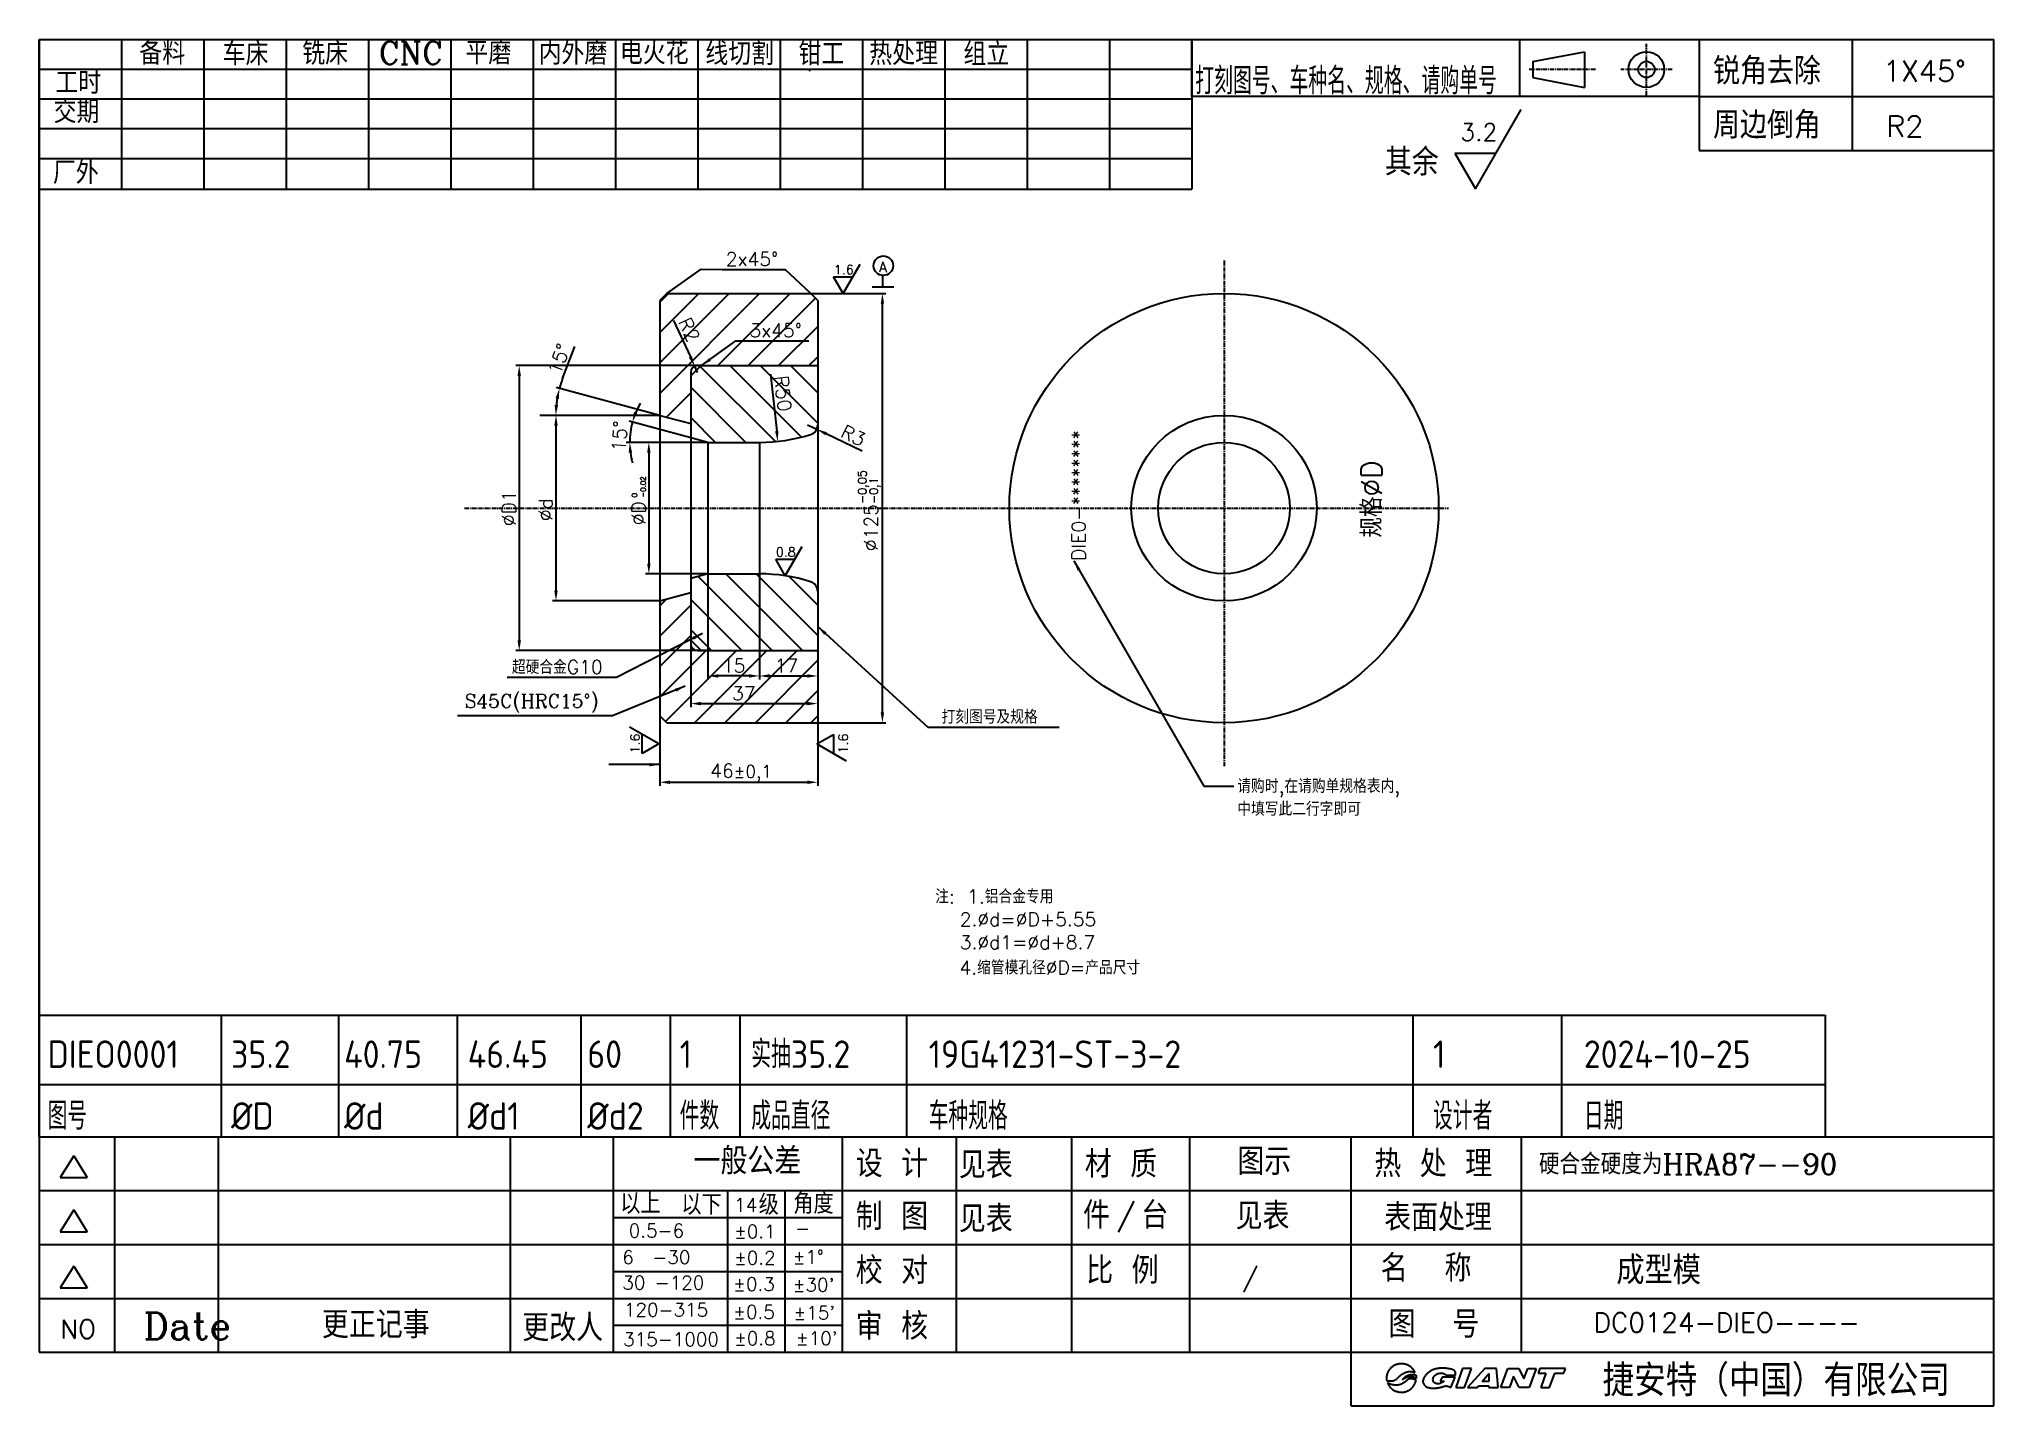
# Model space of a CAD drawing. Extents: x 8209 to 8778, y 3036 to 3434.
import ezdxf
from ezdxf.enums import TextEntityAlignment as Align

# ---------------------------------------------------------------- set-up
doc = ezdxf.new("R2010")
doc.units = 0
doc.header["$MEASUREMENT"] = 0
doc.linetypes.add('CENTER', pattern=[2, 1.25, -0.25, 0.25, -0.25])
doc.layers.get('0').update_dxf_attribs({"linetype": 'CONTINUOUS'})
doc.layers.get('DEFPOINTS').update_dxf_attribs({"linetype": 'CONTINUOUS'})
for name, color, linetype in [('CEN', 1, 'CENTER'), ('CON', 7, 'CONTINUOUS'), ('DIM', 7, 'CONTINUOUS'), ('F', 7, 'CONTINUOUS'), ('TXT', 7, 'CONTINUOUS')]:
    doc.layers.add(name, color=color, linetype=linetype)
doc.styles.add('ACISOTS', font='isocp.shx', dxfattribs={"height": 8, "bigfont": 'gbcbig.shx'})
doc.styles.add('H', font='complex.shx', dxfattribs={"bigfont": 'hzfs.shx'})
doc.styles.add('HZ', font='complex.shx', dxfattribs={"bigfont": 'HZFS.SHX'})
doc.styles.get("Standard").update_dxf_attribs({"font": 'txt.shx', "bigfont": 'hzfs.shx'})
doc.styles.add('USER1', font='simplex.shx', dxfattribs={"bigfont": 'hzfs.shx'})
doc.dimstyles.get("Standard").update_dxf_attribs({"dimtxt": 4, "dimasz": 3, "dimexe": 1, "dimexo": 0, "dimgap": 1, "dimtad": 1, "dimdec": 3, "dimrnd": 0.01, "dimtxsty": 'STANDARD', "dimcen": 2.5, "dimazin": 2, "dimtfac": 1, "dimtdec": 3, "dimtmove": 0, "dimatfit": 3})

msp = doc.modelspace()

# ---------------------------------------------------------------- texts
at = {"style": 'HZ'}
for s, p in [('见表', (8477.0456, 3101.8543)), ('图示', (8558.1448, 3102.8204)), ('见表', (8477.0456, 3086.133))]:
    msp.add_text(s, height=7.84306, dxfattribs=at).set_placement(p)
msp.add_attdef('见表', (8557.6343, 3086.943), '1', height=7.8431, dxfattribs=at)
at = {"layer": 'DIM'}
for s, height, style, p in [('备料', 6.66948, 'HZ', (8238.4509, 3426.2057)), ('车床', 6.66948, 'HZ', (8262.7063, 3425.9872)), ('铣床', 6.66948, 'HZ', (8285.8672, 3426.1871)), ('CNC', 6.66948, 'HZ', (8308.1976, 3426.2716)), ('平磨', 6.66948, 'HZ', (8333.3799, 3426.2473)), ('内外磨', 6.66948, 'HZ', (8354.6818, 3426.2111)), ('电火花', 6.66948, 'HZ', (8378.3566, 3426.2774)), ('线切割', 6.66948, 'HZ', (8403.2281, 3426.059)), ('钳工', 6.66948, 'HZ', (8430.3495, 3425.9962)), ('热处理', 6.66948, 'HZ', (8450.9828, 3426.0835)), ('组立', 6.66948, 'HZ', (8478.4069, 3425.9377)), ('锐角去除', 7.84306, 'HZ', (8696.6718, 3420.408)), ('工时', 6.66948, 'HZ', (8213.9798, 3417.6385)), ('交期', 6.66948, 'HZ', (8213.4712, 3409.1594)), ('周边倒角', 7.84306, 'HZ', (8696.6718, 3404.6695)), ('厂外', 6.66948, 'HZ', (8213.2628, 3391.4308)), ('车种规格', 8, 'ACISOTS', (8468.2648, 3116.0171)), ('图号', 8, 'ACISOTS', (8211.7099, 3116.0171)), ('%%CD', 8, 'ACISOTS', (8265.155, 3116.0171)), ('%%Cd', 8, 'ACISOTS', (8298.0589, 3116.0171)), ('%%Cd1', 8, 'ACISOTS', (8334.041, 3116.0171)), ('%%Cd2', 8, 'ACISOTS', (8368.8562, 3116.0171)), ('件数', 8, 'ACISOTS', (8395.7438, 3116.0171)), ('成品直径', 8, 'ACISOTS', (8416.6167, 3116.0171)), ('设计者', 8, 'ACISOTS', (8615.1211, 3116.0171)), ('日期', 8, 'ACISOTS', (8659.0394, 3116.0171)), ('一般公差', 7.84306, 'HZ', (8399.7814, 3102.9478)), ('设 计', 7.84306, 'HZ', (8447.0304, 3102.1829)), ('材 质', 7.84306, 'HZ', (8513.7341, 3102.0646)), ('热 处 理', 7.84306, 'HZ', (8598.0427, 3102.1829)), ('硬合金硬度为HRA87--90', 6, 'HZ', (8645.9347, 3103.0127)), ('以上', 5.8823, 'HZ', (8378.4619, 3091.5391)), ('以下', 5.8823, 'HZ', (8396.2423, 3091.2432)), ('级', 5.8823, 'HZ', (8418.7643, 3091.2432)), ('角度', 5.8823, 'HZ', (8428.8399, 3091.5391)), ('14', 3.92153, 'USER1', (8411.6042, 3092.1316)), ('制 图', 7.84306, 'HZ', (8447.0304, 3086.7927)), ('件', 7.8431, 'HZ', (8513.2131, 3087.174)), ('/', 5.8823, 'USER1', (8522.9623, 3088.1587)), ('台', 7.8431, 'HZ', (8530.1961, 3087.174)), ('表面处理', 7.84306, 'HZ', (8600.8881, 3086.5564)), ('0.5-6', 3.92153, 'USER1', (8380.9389, 3084.6446)), ('%%p0.1', 3.92153, 'USER1', (8411.6042, 3084.4106)), ('-', 3.9215, 'USER1', (8429.3947, 3085.3465)), ('6  -30', 3.92153, 'USER1', (8379.0662, 3076.9237)), ('%%p0.2', 3.92153, 'USER1', (8411.6042, 3076.7521)), ('%%p1%%d', 3.92153, 'USER1', (8428.6925, 3077.0019)), ('校 对', 7.84306, 'HZ', (8447.0304, 3071.1064)), ('比 例', 7.84306, 'HZ', (8514.1384, 3071.1317)), ('名  称', 7.84306, 'HZ', (8599.8827, 3071.7613)), ('成型模', 8.208, 'HZ', (8668.506, 3070.9965)), ('30 -120', 3.92153, 'USER1', (8379.0662, 3069.4991)), ('%%p0.3', 3.92153, 'USER1', (8411.3701, 3069.0936)), ("%%p30'", 3.92153, 'USER1', (8428.6925, 3068.8755)), ('Date', 7.84306, 'HZ', (8239.6147, 3054.9167)), ('更正记事', 7.84306, 'HZ', (8291.5958, 3055.2819)), ('更改人', 7.84306, 'HZ', (8349.9285, 3054.4093)), ('120-315', 3.92153, 'USER1', (8379.5343, 3061.6067)), ('%%p0.5', 3.92153, 'USER1', (8411.3701, 3060.9672)), ("%%p15'", 3.92153, 'USER1', (8428.9266, 3060.7491)), ('审 核', 7.84306, 'HZ', (8447.0304, 3054.8283)), ('图  号', 7.84306, 'HZ', (8602.1669, 3055.4223)), ('NO', 5.49014, 'USER1', (8215.4406, 3055.1936)), ('315-1000', 3.92153, 'USER1', (8379.3002, 3053.0123)), ('%%p0.8', 3.92153, 'USER1', (8411.6042, 3053.3087)), ("%%p10'", 3.92153, 'USER1', (8429.6288, 3053.3245)), ('捷安特（中国）有限公司', 9.19109, 'HZ', (8664.4854, 3038.3935))]:
    msp.add_text(s, height=height, dxfattribs=dict(at, style=style)).set_placement(p)
for s, p in [('1X45%%d', (8746.0801, 3421.2604)), ('R2', (8747.1216, 3405.1936))]:
    msp.add_text(s, height=6.14029, dxfattribs=at).set_placement(p)
at = {"layer": 'DIM', "style": 'HZ', "width": 0.7}
msp.add_text('打刻图号、车种名、规格、请购单号', height=7.843064, dxfattribs=at).set_placement((8545.8866, 3417.5525))
at = {"layer": 'DIM', "attachment_point": 1}
for s, insert, char_height, width in [('3.2', (8623.066, 3409.0754), 5.02253, 12.46651), ('  注: 1.铝合金专用\\P    2.%%cd=%%cD+5.55\\P    3.%%cd1=%%cd+8.7', (8463.0471, 3185.9335), 4, 151.479926)]:
    msp.add_mtext(s, dxfattribs=dict(at, insert=insert, char_height=char_height, width=width))
for s, insert, char_height, width, style in [('其余', (8601.1061, 3401.7511), 7.84306, 18.571182, 'HZ'), ('1.6', (8440.6493, 3367.8412), 2.7, 5.87, 'H'), ('A', (8453.782, 3368.7697), 3, 11.99, 'H'), ('0.8', (8423.769, 3285.6205), 2.7, 5.87, 'H')]:
    msp.add_mtext(s, dxfattribs=dict(at, insert=insert, char_height=char_height, width=width, style=style))
at = {"layer": 'DIM', "char_height": 4}
for s, insert, attachment_point in [('2x45%%d', (8409.1821, 3367.5651), 7), ('3x45%%d', (8416.0767, 3348.8032), 4), ('超硬合金G10', (8373.3622, 3248.7417), 9), ('打刻图号及规格', (8472.0137, 3234.2428), 7), ('请购时,在请购单规格表内,\\P中填写此二行字即可', (8558.1302, 3218.0853), 1), ('   4.缩管模孔径%%CD=产品尺寸', (8466.5254, 3165.2203), 1)]:
    msp.add_mtext(s, dxfattribs=dict(at, insert=insert, attachment_point=attachment_point))
at = {"layer": 'DIM', "insert": (8509.9439, 3281.7166), "char_height": 4, "width": 47.61, "attachment_point": 1, "rotation": 90}
msp.add_mtext('DIE0-********', dxfattribs=at)
at = {"layer": 'DIM', "insert": (8594.2412, 3288.4355), "char_height": 6, "attachment_point": 1, "rotation": 90}
msp.add_mtext('规格%%cD', dxfattribs=at)
at = {"layer": 'DIM', "attachment_point": 1, "rotation": 90, "style": 'H'}
for s, insert, char_height, width in [('0\\P-0.02', (8381.864, 3300.1291), 1.5, 13.65), ('1.6', (8381.4061, 3225.6068), 2.7, 5.87), ('1.6', (8442.0175, 3225.6068), 2.7, 5.87)]:
    msp.add_mtext(s, dxfattribs=dict(at, insert=insert, char_height=char_height, width=width))
at = {"layer": 'DIM', "insert": (8372.2274, 3237.5457), "char_height": 4, "attachment_point": 9, "style": 'HZ'}
msp.add_mtext('S45C(HRC15%%d)', dxfattribs=at)
at = {"layer": 'DIM', "style": 'HZ'}
msp.add_attdef('/', (8559.5601, 3070.387), '1:1', height=5, dxfattribs=at)
at = {"layer": 'TXT', "style": 'ACISOTS'}
for s, p in [('DIEO0001', (8211.7099, 3134.0171)), ('35.2', (8265.155, 3134.0171)), ('40.75', (8298.0589, 3134.0171)), ('46.45', (8334.041, 3134.0171)), ('60', (8368.8562, 3134.0171)), ('1', (8395.7438, 3134.0171)), ('实抽35.2', (8416.6167, 3134.0171)), ('19G41231-ST-3-2', (8468.2648, 3134.0171)), ('1', (8615.1211, 3134.0171)), ('2024-10-25', (8659.0394, 3134.0171))]:
    msp.add_text(s, height=8, dxfattribs=at).set_placement(p)
at = {"layer": 'TXT'}
msp.add_text('DC0124-DIEO----', height=5.616, dxfattribs=at).set_placement((8700.6425, 3059.8816), align=Align.MIDDLE)

# ---------------------------------------------------------------- blocks, each defined once
blk = doc.blocks.new('GIANT')
for p, q in [((231.51, 30.36), (231.43, 30.28)), ((231.59, 30.43), (231.51, 30.36)), ((231.68, 30.5), (231.59, 30.43)), ((231.77, 30.56), (231.68, 30.5)), ((231.87, 30.62), (231.77, 30.56)), ((231.97, 30.68), (231.87, 30.62)), ((232.07, 30.73), (231.97, 30.68)), ((232.17, 30.77), (232.07, 30.73)), ((232.27, 30.81), (232.17, 30.77)), ((232.38, 30.85), (232.27, 30.81)), ((232.49, 30.88), (232.38, 30.85)), ((232.6, 30.91), (232.49, 30.88)), ((232.72, 30.93), (232.6, 30.91)), ((232.83, 30.94), (232.72, 30.93)), ((232.95, 30.95), (232.83, 30.94)), ((233.07, 30.96), (232.95, 30.95)), ((233.18, 30.95), (233.07, 30.96)), ((233.3, 30.95), (233.18, 30.95)), ((233.42, 30.93), (233.3, 30.95)), ((233.53, 30.91), (233.42, 30.93)), ((233.65, 30.89), (233.53, 30.91)), ((233.76, 30.86), (233.65, 30.89)), ((233.87, 30.82), (233.76, 30.86)), ((233.98, 30.78), (233.87, 30.82)), ((234.09, 30.74), (233.98, 30.78)), ((234.19, 30.68), (234.09, 30.74)), ((234.29, 30.63), (234.19, 30.68)), ((234.39, 30.57), (234.29, 30.63)), ((234.49, 30.5), (234.39, 30.57)), ((234.58, 30.43), (234.49, 30.5)), ((234.67, 30.35), (234.58, 30.43)), ((234.75, 30.27), (234.67, 30.35)), ((230.79, 28.9), (230.78, 28.78)), ((230.78, 28.78), (230.78, 28.67)), ((230.78, 28.67), (230.79, 28.56)), ((230.8, 29.01), (230.79, 28.9)), ((230.79, 28.56), (230.8, 28.45)), ((230.82, 29.12), (230.8, 29.01)), ((230.8, 28.45), (230.82, 28.34)), ((230.84, 29.23), (230.82, 29.12)), ((230.82, 28.34), (230.9, 28.32)), ((230.87, 29.33), (230.84, 29.23)), ((230.9, 29.44), (230.87, 29.33)), ((230.94, 29.55), (230.9, 29.44)), ((230.9, 28.32), (230.98, 28.31)), ((231.01, 27.94), (230.93, 27.97)), ((230.93, 27.97), (230.97, 27.88)), ((230.98, 29.65), (230.94, 29.55)), ((230.97, 27.88), (231.01, 27.79)), ((231.03, 29.75), (230.98, 29.65)), ((230.98, 28.31), (231.07, 28.3)), ((231.08, 27.91), (231.01, 27.94)), ((231.01, 27.79), (231.06, 27.7)), ((231.09, 29.84), (231.03, 29.75)), ((231.06, 27.7), (231.11, 27.61)), ((231.07, 28.3), (231.15, 28.29)), ((231.15, 27.88), (231.08, 27.91)), ((231.15, 29.94), (231.09, 29.84)), ((231.11, 27.61), (231.17, 27.53)), ((231.21, 30.03), (231.15, 29.94)), ((231.15, 28.29), (231.23, 28.28)), ((231.23, 27.85), (231.15, 27.88)), ((231.17, 27.53), (231.23, 27.45)), ((231.28, 30.12), (231.21, 30.03)), ((231.23, 28.28), (231.31, 28.28)), ((231.3, 27.81), (231.23, 27.85)), ((231.23, 27.45), (231.29, 27.37)), ((231.35, 30.2), (231.28, 30.12)), ((231.29, 27.37), (231.36, 27.29)), ((231.38, 27.79), (231.3, 27.81)), ((231.31, 28.28), (231.39, 28.28)), ((231.43, 30.28), (231.35, 30.2)), ((231.46, 27.76), (231.38, 27.79)), ((231.39, 28.28), (231.48, 28.28)), ((231.53, 27.73), (231.46, 27.76)), ((231.48, 28.28), (231.56, 28.28)), ((231.61, 27.71), (231.53, 27.73)), ((231.56, 28.28), (231.64, 28.29)), ((231.69, 27.69), (231.61, 27.71)), ((231.64, 28.29), (231.72, 28.31)), ((231.77, 27.67), (231.69, 27.69)), ((231.72, 28.31), (231.8, 28.32)), ((231.85, 27.66), (231.77, 27.67)), ((231.8, 28.32), (231.88, 28.35)), ((231.93, 27.65), (231.85, 27.66)), ((231.88, 28.35), (231.96, 28.37)), ((232.01, 27.64), (231.93, 27.65)), ((231.96, 28.37), (232.03, 28.41)), ((232.09, 27.63), (232.01, 27.64)), ((232.03, 28.41), (232.11, 28.44)), ((232.18, 27.63), (232.09, 27.63)), ((232.11, 28.44), (232.18, 28.49)), ((232.18, 28.49), (232.25, 28.53)), ((232.26, 27.62), (232.18, 27.63)), ((232.25, 28.53), (232.31, 28.58)), ((232.34, 27.62), (232.26, 27.62)), ((232.31, 28.58), (232.37, 28.63)), ((232.42, 27.63), (232.34, 27.62)), ((232.37, 28.63), (232.44, 28.69)), ((232.5, 27.64), (232.42, 27.63)), ((232.44, 28.69), (232.5, 28.74)), ((232.5, 28.74), (232.56, 28.8)), ((232.58, 27.64), (232.5, 27.64)), ((232.56, 28.8), (232.62, 28.86)), ((232.66, 27.66), (232.58, 27.64)), ((232.62, 28.86), (232.68, 28.91)), ((232.74, 27.67), (232.66, 27.66)), ((232.68, 28.91), (232.74, 28.97)), ((232.74, 28.97), (232.8, 29.03)), ((232.82, 27.69), (232.74, 27.67)), ((232.8, 29.03), (232.86, 29.08)), ((232.9, 27.72), (232.82, 27.69)), ((232.86, 29.08), (232.92, 29.13)), ((232.98, 27.74), (232.9, 27.72)), ((232.92, 29.13), (232.98, 29.19)), ((232.98, 29.19), (233.05, 29.24)), ((233.05, 27.77), (232.98, 27.74)), ((233.05, 29.24), (233.11, 29.29)), ((233.13, 27.8), (233.05, 27.77)), ((233.11, 29.29), (233.18, 29.33)), ((233.2, 27.84), (233.13, 27.8)), ((233.18, 29.33), (233.25, 29.38)), ((233.27, 27.88), (233.2, 27.84)), ((233.25, 29.38), (233.32, 29.42)), ((233.34, 27.92), (233.27, 27.88)), ((233.28, 28.48), (233.35, 28.58)), ((233.38, 28.54), (233.28, 28.48)), ((233.32, 29.42), (233.39, 29.46)), ((233.41, 27.97), (233.34, 27.92)), ((233.35, 28.58), (233.43, 28.68)), ((233.48, 28.6), (233.38, 28.54)), ((233.39, 29.46), (233.46, 29.5)), ((233.47, 28.01), (233.41, 27.97)), ((233.43, 28.68), (233.51, 28.77)), ((233.46, 29.5), (233.54, 29.54)), ((233.54, 28.06), (233.47, 28.01)), ((233.59, 28.66), (233.48, 28.6)), ((233.51, 28.77), (233.61, 28.86)), ((233.54, 29.54), (233.61, 29.57)), ((233.6, 28.12), (233.54, 28.06)), ((233.69, 28.72), (233.59, 28.66)), ((233.66, 28.17), (233.6, 28.12)), ((233.61, 29.57), (233.69, 29.6)), ((233.61, 28.86), (233.7, 28.93)), ((233.72, 28.22), (233.66, 28.17)), ((233.69, 29.6), (233.77, 29.63)), ((233.8, 28.77), (233.69, 28.72)), ((233.7, 28.93), (233.8, 29.01)), ((233.78, 28.28), (233.72, 28.22)), ((233.77, 29.63), (233.84, 29.66)), ((233.85, 28.33), (233.78, 28.28)), ((233.8, 29.01), (233.91, 29.07)), ((233.91, 28.82), (233.8, 28.77)), ((233.84, 29.66), (233.92, 29.68)), ((233.91, 28.38), (233.85, 28.33)), ((233.91, 29.07), (234.02, 29.13)), ((234.02, 28.86), (233.91, 28.82)), ((233.97, 28.43), (233.91, 28.38)), ((233.92, 29.68), (234, 29.7)), ((234.04, 28.48), (233.97, 28.43)), ((234, 29.7), (234.08, 29.72)), ((234.02, 29.13), (234.13, 29.18)), ((234.13, 28.9), (234.02, 28.86)), ((234.11, 28.52), (234.04, 28.48)), ((234.08, 29.72), (234.16, 29.73)), ((234.18, 28.56), (234.11, 28.52)), ((234.13, 29.18), (234.25, 29.22)), ((234.25, 28.92), (234.13, 28.9)), ((234.16, 29.73), (234.25, 29.74)), ((234.26, 28.58), (234.18, 28.56)), ((234.25, 29.74), (234.33, 29.75)), ((234.25, 29.22), (234.37, 29.25)), ((234.37, 28.94), (234.25, 28.92)), ((234.34, 28.61), (234.26, 28.58)), ((234.33, 29.75), (234.41, 29.75)), ((234.42, 28.62), (234.34, 28.61)), ((234.37, 29.25), (234.49, 29.28)), ((234.49, 28.95), (234.37, 28.94)), ((234.41, 29.75), (234.49, 29.75)), ((234.5, 28.62), (234.42, 28.62)), ((234.49, 29.75), (234.58, 29.75)), ((234.49, 29.28), (234.62, 29.3)), ((234.61, 28.94), (234.49, 28.95)), ((234.58, 28.62), (234.5, 28.62)), ((234.58, 29.75), (234.66, 29.74)), ((234.66, 28.62), (234.58, 28.62)), ((234.72, 28.93), (234.61, 28.94)), ((234.62, 29.3), (234.74, 29.31)), ((234.66, 29.74), (234.74, 29.73)), ((234.74, 28.61), (234.66, 28.62)), ((234.84, 28.91), (234.72, 28.93)), ((234.74, 29.73), (234.82, 29.72)), ((234.74, 29.31), (234.86, 29.31)), ((234.82, 28.59), (234.74, 28.61)), ((234.83, 30.18), (234.75, 30.27)), ((234.78, 27.26), (234.85, 27.33)), ((234.82, 29.72), (234.9, 29.7)), ((234.9, 28.57), (234.82, 28.59)), ((234.91, 30.1), (234.83, 30.18)), ((234.96, 28.88), (234.84, 28.91)), ((234.85, 27.33), (234.91, 27.41)), ((234.86, 29.31), (234.99, 29.3)), ((234.9, 29.7), (234.98, 29.68)), ((234.98, 28.55), (234.9, 28.57)), ((234.98, 30), (234.91, 30.1)), ((234.91, 27.41), (234.97, 27.49)), ((235.07, 28.84), (234.96, 28.88)), ((234.97, 27.49), (235.03, 27.57)), ((235.05, 29.91), (234.98, 30)), ((234.98, 29.68), (235.06, 29.65)), ((235.06, 28.53), (234.98, 28.55)), ((234.99, 29.3), (235.11, 29.28)), ((235.03, 27.57), (235.08, 27.66)), ((235.11, 29.81), (235.05, 29.91)), ((235.06, 29.65), (235.13, 29.63)), ((235.13, 28.5), (235.06, 28.53)), ((235.18, 28.8), (235.07, 28.84)), ((235.08, 27.66), (235.13, 27.74)), ((235.16, 29.7), (235.11, 29.81)), ((235.11, 29.28), (235.23, 29.24)), ((235.13, 29.63), (235.21, 29.6)), ((235.21, 28.47), (235.13, 28.5)), ((235.13, 27.74), (235.18, 27.83)), ((235.21, 29.6), (235.16, 29.7)), ((235.29, 28.74), (235.18, 28.8)), ((235.18, 27.83), (235.22, 27.93)), ((235.28, 28.44), (235.21, 28.47)), ((235.22, 27.93), (235.26, 28.02)), ((235.23, 29.24), (235.34, 29.19)), ((235.26, 28.02), (235.29, 28.12)), ((235.36, 28.41), (235.28, 28.44)), ((235.39, 28.67), (235.29, 28.74)), ((235.29, 28.12), (235.32, 28.21)), ((235.32, 28.21), (235.34, 28.31)), ((235.34, 29.19), (235.36, 29.09)), ((235.34, 28.31), (235.36, 28.41)), ((235.36, 29.09), (235.37, 28.98)), ((235.37, 28.98), (235.38, 28.88)), ((235.38, 28.88), (235.39, 28.78)), ((235.39, 28.78), (235.39, 28.67)), ((236.46, 28.45), (236.44, 28.33)), ((236.44, 28.33), (236.44, 28.22)), ((236.44, 28.22), (236.44, 28.1)), ((236.44, 28.1), (236.46, 27.98)), ((236.5, 28.56), (236.46, 28.45)), ((236.46, 27.98), (236.5, 27.87)), ((236.54, 28.67), (236.5, 28.56)), ((236.5, 27.87), (236.56, 27.77)), ((236.59, 28.78), (236.54, 28.67)), ((236.56, 27.77), (236.62, 27.67)), ((236.64, 28.88), (236.59, 28.78)), ((236.62, 27.67), (236.7, 27.58)), ((236.7, 28.98), (236.64, 28.88)), ((236.77, 29.08), (236.7, 28.98)), ((236.7, 27.58), (236.79, 27.51)), ((236.85, 29.17), (236.77, 29.08)), ((236.79, 27.51), (236.89, 27.44)), ((236.92, 29.26), (236.85, 29.17)), ((236.89, 27.44), (236.99, 27.38)), ((237, 29.34), (236.92, 29.26)), ((236.99, 27.38), (237.09, 27.33)), ((237.09, 29.42), (237, 29.34)), ((237.18, 29.5), (237.09, 29.42)), ((237.09, 27.33), (237.2, 27.29)), ((237.27, 29.58), (237.18, 29.5)), ((237.36, 29.65), (237.27, 29.58)), ((237.46, 29.71), (237.36, 29.65)), ((237.56, 29.78), (237.46, 29.71)), ((237.66, 29.84), (237.56, 29.78)), ((237.76, 29.89), (237.66, 29.84)), ((237.87, 29.95), (237.76, 29.89)), ((237.97, 30), (237.87, 29.95)), ((238.08, 30.04), (237.97, 30)), ((237.99, 28.53), (238, 28.65)), ((238, 28.41), (237.99, 28.53)), ((238, 28.65), (238.04, 28.77)), ((238.03, 28.29), (238, 28.41)), ((238.08, 28.17), (238.03, 28.29)), ((238.04, 28.77), (238.09, 28.89)), ((238.19, 30.08), (238.08, 30.04)), ((238.16, 28.07), (238.08, 28.17)), ((238.09, 28.89), (238.15, 28.99)), ((238.15, 28.99), (238.23, 29.09)), ((238.25, 27.99), (238.16, 28.07)), ((238.3, 30.12), (238.19, 30.08)), ((238.23, 29.09), (238.32, 29.17)), ((238.35, 27.92), (238.25, 27.99)), ((238.42, 30.15), (238.3, 30.12)), ((238.32, 29.17), (238.42, 29.25)), ((238.47, 27.88), (238.35, 27.92)), ((238.53, 30.18), (238.42, 30.15)), ((238.42, 29.25), (238.52, 29.32)), ((238.59, 27.85), (238.47, 27.88)), ((238.52, 29.32), (238.64, 29.37)), ((238.65, 30.2), (238.53, 30.18)), ((238.71, 27.83), (238.59, 27.85)), ((238.64, 29.37), (238.75, 29.42)), ((238.76, 30.22), (238.65, 30.2)), ((238.84, 27.84), (238.71, 27.83)), ((238.75, 29.42), (238.87, 29.46)), ((238.88, 30.24), (238.76, 30.22)), ((238.96, 27.86), (238.84, 27.84)), ((238.87, 29.46), (238.99, 29.48)), ((238.99, 30.25), (238.88, 30.24)), ((239.08, 27.89), (238.96, 27.86)), ((239.11, 30.26), (238.99, 30.25)), ((238.99, 29.48), (239.11, 29.5)), ((239.06, 27.28), (239.17, 27.31)), ((239.2, 27.93), (239.08, 27.89)), ((239.23, 30.27), (239.11, 30.26)), ((239.11, 29.5), (239.24, 29.51)), ((239.4, 28.87), (239.12, 28.24)), ((239.12, 28.24), (239.73, 28.24)), ((239.17, 27.31), (239.29, 27.34)), ((239.31, 27.97), (239.2, 27.93)), ((239.35, 30.27), (239.23, 30.27)), ((239.24, 29.51), (239.36, 29.51)), ((239.29, 27.34), (239.4, 27.37)), ((239.42, 28.03), (239.31, 27.97)), ((239.46, 30.27), (239.35, 30.27)), ((239.36, 29.51), (239.49, 29.49)), ((241.41, 28.87), (239.4, 28.87)), ((239.4, 27.37), (239.51, 27.4)), ((239.53, 28.1), (239.42, 28.03)), ((239.58, 30.27), (239.46, 30.27)), ((239.49, 29.49), (239.61, 29.46)), ((239.51, 27.4), (239.63, 27.44)), ((239.63, 28.17), (239.53, 28.1)), ((239.7, 30.26), (239.58, 30.27)), ((239.61, 29.46), (239.72, 29.42)), ((239.73, 28.24), (239.63, 28.17)), ((239.63, 27.44), (239.74, 27.47)), ((239.82, 30.25), (239.7, 30.26)), ((239.72, 29.42), (239.83, 29.36)), ((239.74, 27.47), (239.85, 27.49)), ((239.93, 30.25), (239.82, 30.25)), ((239.83, 29.36), (239.92, 29.27)), ((239.85, 27.49), (239.97, 27.51)), ((239.92, 29.27), (239.97, 29.16)), ((240.05, 30.23), (239.93, 30.25)), ((239.97, 29.16), (241.47, 29.16)), ((239.97, 27.51), (240.09, 27.51)), ((240.17, 30.22), (240.05, 30.23)), ((240.09, 27.51), (240.2, 27.5)), ((240.28, 30.21), (240.17, 30.22)), ((240.2, 27.5), (240.32, 27.47)), ((240.4, 30.19), (240.28, 30.21)), ((240.32, 27.47), (240.43, 27.44)), ((240.52, 30.17), (240.4, 30.19)), ((240.43, 27.44), (240.54, 27.39)), ((240.63, 30.15), (240.52, 30.17)), ((240.54, 27.39), (240.64, 27.34)), ((240.75, 30.13), (240.63, 30.15)), ((240.64, 27.34), (240.75, 27.29)), ((240.86, 30.1), (240.75, 30.13)), ((240.75, 27.29), (241.41, 28.87)), ((240.97, 30.06), (240.86, 30.1)), ((241.08, 30.02), (240.97, 30.06)), ((241.19, 29.97), (241.08, 30.02)), ((241.28, 29.9), (241.19, 29.97)), ((241.37, 29.82), (241.28, 29.9)), ((241.44, 29.73), (241.37, 29.82)), ((241.49, 29.62), (241.44, 29.73)), ((241.47, 29.16), (241.5, 29.27)), ((241.51, 29.51), (241.49, 29.62)), ((241.5, 29.27), (241.51, 29.39)), ((241.51, 29.39), (241.51, 29.51)), ((242.59, 30.21), (241.52, 27.29)), ((243.97, 30.21), (242.59, 30.21)), ((242.89, 27.29), (243.97, 30.21)), ((246.06, 30.21), (243.34, 27.29)), ((244.83, 27.29), (245.04, 27.54)), ((245.04, 27.54), (246.64, 27.54)), ((245.61, 28.21), (246.64, 29.42)), ((246.64, 28.21), (245.61, 28.21)), ((247.83, 30.21), (246.06, 30.21)), ((246.64, 29.42), (246.64, 28.21)), ((246.64, 27.54), (246.64, 27.29)), ((248.13, 27.29), (247.83, 30.21)), ((248.52, 27.29), (249.6, 30.21)), ((249.6, 30.21), (251.31, 30.21)), ((250.49, 29.01), (249.85, 27.29)), ((251.35, 27.29), (250.49, 29.01)), ((251.31, 30.21), (252.1, 28.61)), ((252.1, 28.61), (252.7, 30.21)), ((252.7, 30.21), (253.99, 30.21)), ((253.99, 30.21), (252.92, 27.29)), ((254.56, 30.21), (254.3, 29.5)), ((254.3, 29.5), (255.52, 29.5)), ((258.57, 30.21), (254.56, 30.21)), ((255.52, 29.5), (254.71, 27.29)), ((256.09, 27.29), (256.91, 29.5)), ((256.91, 29.5), (258.31, 29.5)), ((258.31, 29.5), (258.57, 30.21)), ((231.36, 27.29), (231.43, 27.22)), ((231.43, 27.22), (231.5, 27.15)), ((231.5, 27.15), (231.57, 27.09)), ((231.57, 27.09), (231.65, 27.02)), ((231.65, 27.02), (231.73, 26.96)), ((231.73, 26.96), (231.82, 26.91)), ((231.82, 26.91), (231.9, 26.86)), ((231.9, 26.86), (231.99, 26.81)), ((231.99, 26.81), (232.08, 26.76)), ((232.08, 26.76), (232.18, 26.72)), ((232.18, 26.72), (232.27, 26.69)), ((232.27, 26.69), (232.37, 26.65)), ((232.37, 26.65), (232.46, 26.63)), ((232.46, 26.63), (232.56, 26.6)), ((232.56, 26.6), (232.66, 26.58)), ((232.66, 26.58), (232.76, 26.57)), ((232.76, 26.57), (232.86, 26.55)), ((232.86, 26.55), (232.96, 26.55)), ((232.96, 26.55), (233.06, 26.54)), ((233.06, 26.54), (233.16, 26.54)), ((233.16, 26.54), (233.26, 26.55)), ((233.26, 26.55), (233.36, 26.56)), ((233.36, 26.56), (233.46, 26.57)), ((233.46, 26.57), (233.56, 26.59)), ((233.56, 26.59), (233.66, 26.61)), ((233.66, 26.61), (233.76, 26.64)), ((233.76, 26.64), (233.85, 26.67)), ((233.85, 26.67), (233.95, 26.7)), ((233.95, 26.7), (234.04, 26.74)), ((234.04, 26.74), (234.13, 26.78)), ((234.13, 26.78), (234.22, 26.83)), ((234.22, 26.83), (234.31, 26.88)), ((234.31, 26.88), (234.39, 26.93)), ((234.39, 26.93), (234.48, 26.99)), ((234.48, 26.99), (234.56, 27.05)), ((234.56, 27.05), (234.63, 27.12)), ((234.63, 27.12), (234.71, 27.19)), ((234.71, 27.19), (234.78, 27.26)), ((237.2, 27.29), (237.32, 27.25)), ((237.32, 27.25), (237.43, 27.22)), ((237.43, 27.22), (237.54, 27.2)), ((237.54, 27.2), (237.66, 27.18)), ((237.66, 27.18), (237.78, 27.17)), ((237.78, 27.17), (237.89, 27.16)), ((237.89, 27.16), (238.01, 27.16)), ((238.01, 27.16), (238.13, 27.16)), ((238.13, 27.16), (238.25, 27.16)), ((238.25, 27.16), (238.36, 27.17)), ((238.36, 27.17), (238.48, 27.18)), ((238.48, 27.18), (238.6, 27.2)), ((238.6, 27.2), (238.71, 27.21)), ((238.71, 27.21), (238.83, 27.23)), ((238.83, 27.23), (238.94, 27.26)), ((238.94, 27.26), (239.06, 27.28)), ((241.52, 27.29), (242.89, 27.29)), ((243.34, 27.29), (244.83, 27.29)), ((246.64, 27.29), (248.13, 27.29)), ((249.85, 27.29), (248.52, 27.29)), ((252.92, 27.29), (251.35, 27.29)), ((254.71, 27.29), (256.09, 27.29))]:
    blk.add_line(p, q)
blk = doc.blocks.new('*D67')
at = {"layer": 'DEFPOINTS', "color": 0, "transparency": 16777216}
for p in [(8432.98, 3321.33), (8435.68, 3320.02)]:
    blk.add_point(p, dxfattribs=at)
at = {"layer": 'DIM', "color": 0, "lineweight": -2, "transparency": 16777216}
for p, q in [((8432.98, 3321.33), (8435.68, 3320.02)), ((8448.87, 3313.61), (8438.38, 3318.71))]:
    blk.add_line(p, q, dxfattribs=at)
at = {"layer": 'DIM', "color": 0, "transparency": 16777216}
blk.add_solid([(8438.59, 3319.16), (8438.16, 3318.26), (8435.68, 3320.02)], dxfattribs=at)
at = {"layer": 'DIM', "color": 0, "transparency": 16777216, "insert": (8446.28, 3318.2), "char_height": 4, "attachment_point": 5, "rotation": 334.1077}
blk.add_mtext('R3', dxfattribs=at)
blk = doc.blocks.new('*D68')
at = {"layer": 'DEFPOINTS', "color": 0, "transparency": 16777216}
for p in [(8381.56, 3320.15), (8398.98, 3317.53), (8403.98, 3316.19), (8403.98, 3316.19), (8418.98, 3316.19)]:
    blk.add_point(p, dxfattribs=at)
at = {"layer": 'DIM', "color": 0, "lineweight": -2, "transparency": 16777216}
for p, q in [((8398.98, 3317.53), (8381.03, 3322.34)), ((8403.98, 3316.19), (8380.22, 3316.19))]:
    blk.add_line(p, q, dxfattribs=at)
for start, end in [(149.8851, 157.4425), (165, 180), (187.5575, 195.1149)]:
    blk.add_arc((8403.98, 3316.19), 22.76, start, end, dxfattribs=at)
at = {"layer": 'DIM', "color": 0, "transparency": 16777216}
for points in [[(8383.43, 3324.76), (8382.48, 3325.09), (8381.99, 3322.08)], [(8380.92, 3313.17), (8381.91, 3313.23), (8381.22, 3316.19)]]:
    blk.add_solid(points, dxfattribs=at)
at = {"layer": 'DIM', "color": 0, "transparency": 16777216, "insert": (8378.28, 3318.01), "char_height": 4, "attachment_point": 5, "rotation": 85.9485}
blk.add_mtext('15°', dxfattribs=at)
blk = doc.blocks.new('*D75')
at = {"layer": 'DEFPOINTS', "color": 0, "transparency": 16777216}
for p in [(8400.14, 3338.36), (8400.98, 3336.54)]:
    blk.add_point(p, dxfattribs=at)
at = {"layer": 'DIM', "color": 0, "lineweight": -2, "transparency": 16777216}
for p, q in [((8393.97, 3351.67), (8398.88, 3341.08)), ((8400.98, 3336.54), (8400.14, 3338.36))]:
    blk.add_line(p, q, dxfattribs=at)
at = {"layer": 'DIM', "color": 0, "transparency": 16777216}
blk.add_solid([(8399.33, 3341.29), (8398.42, 3340.87), (8400.14, 3338.36)], dxfattribs=at)
at = {"layer": 'DIM', "color": 0, "transparency": 16777216, "insert": (8398.52, 3349), "char_height": 4, "attachment_point": 5, "rotation": 294.8518}
blk.add_mtext('R2', dxfattribs=at)
blk = doc.blocks.new('*D76')
at = {"layer": 'DEFPOINTS', "color": 0, "transparency": 16777216}
for p in [(8418.98, 3366.19), (8424.33, 3316.48)]:
    blk.add_point(p, dxfattribs=at)
at = {"layer": 'DIM', "color": 0, "lineweight": -2, "transparency": 16777216}
blk.add_line((8422.22, 3336.06), (8424.01, 3319.46), dxfattribs=at)
at = {"layer": 'DIM', "color": 0, "transparency": 16777216}
blk.add_solid([(8424.51, 3319.52), (8423.52, 3319.41), (8424.33, 3316.48)], dxfattribs=at)
at = {"layer": 'DIM', "color": 0, "transparency": 16777216, "insert": (8425.85, 3330.42), "char_height": 4, "attachment_point": 5, "rotation": 276.1503}
blk.add_mtext('R50', dxfattribs=at)
blk = doc.blocks.new('*D69')
at = {"layer": 'DEFPOINTS', "color": 0, "transparency": 16777216}
for p in [(8359.82, 3326.7), (8355, 3324.06), (8389.98, 3324.06), (8389.98, 3324.06), (8398.98, 3321.65)]:
    blk.add_point(p, dxfattribs=at)
at = {"layer": 'DIM', "color": 0, "lineweight": -2, "transparency": 16777216}
for p, q in [((8361.66, 3334.75), (8365.19, 3344.11)), ((8389.98, 3324.06), (8359.77, 3332.16))]:
    blk.add_line(p, q, dxfattribs=at)
for start, end in [(159.3196, 165), (170.6804, 174.3196)]:
    blk.add_arc((8389.98, 3324.06), 30.27, start, end, dxfattribs=at)
at = {"layer": 'DIM', "color": 0, "transparency": 16777216}
for points in [[(8359.62, 3329.07), (8360.59, 3328.86), (8360.74, 3331.9)], [(8360.35, 3327.03), (8359.35, 3327.08), (8359.71, 3324.06)]]:
    blk.add_solid(points, dxfattribs=at)
at = {"layer": 'DIM', "color": 0, "transparency": 16777216, "insert": (8360.62, 3340.49), "char_height": 4, "attachment_point": 5, "rotation": 69.3196}
blk.add_mtext('15°', dxfattribs=at)
blk = doc.blocks.new('*D70')
at = {"layer": 'DEFPOINTS', "color": 0, "transparency": 16777216}
for p in [(8389.98, 3239.54), (8435.98, 3239.54), (8435.98, 3217.2)]:
    blk.add_point(p, dxfattribs=at)
at = {"layer": 'DIM', "color": 0, "lineweight": -2, "transparency": 16777216}
for p, q in [((8389.98, 3239.54), (8389.98, 3216.2)), ((8435.98, 3239.54), (8435.98, 3216.2)), ((8392.98, 3217.2), (8432.98, 3217.2))]:
    blk.add_line(p, q, dxfattribs=at)
at = {"layer": 'DIM', "color": 0, "transparency": 16777216}
for points in [[(8392.98, 3217.7), (8392.98, 3216.7), (8389.98, 3217.2)], [(8432.98, 3217.7), (8432.98, 3216.7), (8435.98, 3217.2)]]:
    blk.add_solid(points, dxfattribs=at)
at = {"layer": 'DIM', "color": 0, "transparency": 16777216, "insert": (8413.64, 3220), "char_height": 4, "attachment_point": 5}
blk.add_mtext('46{\\H3.6;±0,1}', dxfattribs=at)
blk = doc.blocks.new('*D77')
at = {"layer": 'DEFPOINTS', "color": 0, "transparency": 16777216}
for p in [(8403.98, 3277.89), (8418.98, 3277.89), (8403.98, 3248.17)]:
    blk.add_point(p, dxfattribs=at)
at = {"layer": 'DIM', "color": 0, "lineweight": -2, "transparency": 16777216}
for p, q in [((8403.98, 3277.89), (8403.98, 3247.17)), ((8418.98, 3277.89), (8418.98, 3247.17)), ((8415.98, 3248.17), (8406.98, 3248.17))]:
    blk.add_line(p, q, dxfattribs=at)
at = {"layer": 'DIM', "color": 0, "transparency": 16777216}
for points in [[(8406.98, 3248.67), (8406.98, 3247.67), (8403.98, 3248.17)], [(8415.98, 3248.67), (8415.98, 3247.67), (8418.98, 3248.17)]]:
    blk.add_solid(points, dxfattribs=at)
at = {"layer": 'DIM', "color": 0, "transparency": 16777216, "insert": (8411.48, 3251.17), "char_height": 4, "attachment_point": 5}
blk.add_mtext('15', dxfattribs=at)
blk = doc.blocks.new('*D78')
at = {"layer": 'DEFPOINTS', "color": 0, "transparency": 16777216}
for p in [(8398.98, 3258.54), (8435.98, 3255.54), (8435.98, 3240.11)]:
    blk.add_point(p, dxfattribs=at)
at = {"layer": 'DIM', "color": 0, "lineweight": -2, "transparency": 16777216}
for p, q in [((8398.98, 3258.54), (8398.98, 3239.11)), ((8435.98, 3255.54), (8435.98, 3239.11)), ((8401.98, 3240.11), (8432.98, 3240.11))]:
    blk.add_line(p, q, dxfattribs=at)
at = {"layer": 'DIM', "color": 0, "transparency": 16777216}
for points in [[(8401.98, 3240.61), (8401.98, 3239.61), (8398.98, 3240.11)], [(8432.98, 3240.61), (8432.98, 3239.61), (8435.98, 3240.11)]]:
    blk.add_solid(points, dxfattribs=at)
at = {"layer": 'DIM', "color": 0, "transparency": 16777216, "insert": (8414.43, 3243.11), "char_height": 4, "attachment_point": 5}
blk.add_mtext('37', dxfattribs=at)
blk = doc.blocks.new('*D79')
at = {"layer": 'DEFPOINTS', "color": 0, "transparency": 16777216}
for p in [(8418.98, 3277.89), (8435.98, 3277.89), (8435.98, 3248.17)]:
    blk.add_point(p, dxfattribs=at)
at = {"layer": 'DIM', "color": 0, "lineweight": -2, "transparency": 16777216}
for p, q in [((8418.98, 3277.89), (8418.98, 3247.17)), ((8435.98, 3277.89), (8435.98, 3247.17)), ((8421.98, 3248.17), (8432.98, 3248.17))]:
    blk.add_line(p, q, dxfattribs=at)
at = {"layer": 'DIM', "color": 0, "transparency": 16777216}
for points in [[(8421.98, 3248.67), (8421.98, 3247.67), (8418.98, 3248.17)], [(8432.98, 3248.67), (8432.98, 3247.67), (8435.98, 3248.17)]]:
    blk.add_solid(points, dxfattribs=at)
at = {"layer": 'DIM', "color": 0, "transparency": 16777216, "insert": (8426.83, 3251.17), "char_height": 4, "attachment_point": 5}
blk.add_mtext('17', dxfattribs=at)
blk = doc.blocks.new('*D71')
at = {"layer": 'DEFPOINTS', "color": 0, "transparency": 16777216}
for p in [(8401.98, 3338.54), (8349.04, 3255.54), (8403.98, 3255.54)]:
    blk.add_point(p, dxfattribs=at)
at = {"layer": 'DIM', "color": 0, "lineweight": -2, "transparency": 16777216}
for p, q in [((8401.98, 3338.54), (8348.04, 3338.54)), ((8349.04, 3335.54), (8349.04, 3258.54)), ((8403.98, 3255.54), (8348.04, 3255.54))]:
    blk.add_line(p, q, dxfattribs=at)
at = {"layer": 'DIM', "color": 0, "transparency": 16777216}
for points in [[(8348.54, 3335.54), (8349.54, 3335.54), (8349.04, 3338.54)], [(8348.54, 3258.54), (8349.54, 3258.54), (8349.04, 3255.54)]]:
    blk.add_solid(points, dxfattribs=at)
at = {"layer": 'DIM', "color": 0, "transparency": 16777216, "insert": (8346.04, 3297.04), "char_height": 4, "attachment_point": 5, "rotation": 90}
blk.add_mtext('%%cD1', dxfattribs=at)
blk = doc.blocks.new('*D72')
at = {"layer": 'DEFPOINTS', "color": 0, "transparency": 16777216}
for p in [(8430.98, 3359.54), (8454.8, 3359.54), (8430.98, 3234.54)]:
    blk.add_point(p, dxfattribs=at)
at = {"layer": 'DIM', "color": 0, "lineweight": -2, "transparency": 16777216}
for p, q in [((8430.98, 3359.54), (8455.8, 3359.54)), ((8454.8, 3237.54), (8454.8, 3356.54)), ((8430.98, 3234.54), (8455.8, 3234.54))]:
    blk.add_line(p, q, dxfattribs=at)
at = {"layer": 'DIM', "color": 0, "transparency": 16777216}
for points in [[(8454.3, 3356.54), (8455.3, 3356.54), (8454.8, 3359.54)], [(8454.3, 3237.54), (8455.3, 3237.54), (8454.8, 3234.54)]]:
    blk.add_solid(points, dxfattribs=at)
at = {"layer": 'DIM', "color": 0, "transparency": 16777216, "insert": (8450.6, 3296.31), "char_height": 4, "attachment_point": 5, "rotation": 90}
blk.add_mtext('%%C125{\\H2.4;\\S-0,05^ -0,1;}', dxfattribs=at)
blk = doc.blocks.new('*D73')
at = {"layer": 'DEFPOINTS', "color": 0, "transparency": 16777216}
for p in [(8389.98, 3324.06), (8359.75, 3270.03), (8389.98, 3270.03)]:
    blk.add_point(p, dxfattribs=at)
at = {"layer": 'DIM', "color": 0, "lineweight": -2, "transparency": 16777216}
for p, q in [((8389.98, 3324.06), (8358.75, 3324.06)), ((8359.75, 3321.06), (8359.75, 3273.03)), ((8389.98, 3270.03), (8358.75, 3270.03))]:
    blk.add_line(p, q, dxfattribs=at)
at = {"layer": 'DIM', "color": 0, "transparency": 16777216}
for points in [[(8359.25, 3321.06), (8360.25, 3321.06), (8359.75, 3324.06)], [(8359.25, 3273.03), (8360.25, 3273.03), (8359.75, 3270.03)]]:
    blk.add_solid(points, dxfattribs=at)
at = {"layer": 'DIM', "color": 0, "transparency": 16777216, "insert": (8356.75, 3296.61), "char_height": 4, "attachment_point": 5, "rotation": 90}
blk.add_mtext('{\\A1;Ød}', dxfattribs=at)
blk = doc.blocks.new('*D74')
at = {"layer": 'DEFPOINTS', "color": 0, "transparency": 16777216}
for p in [(8403.98, 3316.19), (8386.79, 3277.89), (8403.98, 3277.89)]:
    blk.add_point(p, dxfattribs=at)
at = {"layer": 'DIM', "color": 0, "lineweight": -2, "transparency": 16777216}
for p, q in [((8403.98, 3316.19), (8385.79, 3316.19)), ((8386.79, 3313.19), (8386.79, 3280.89)), ((8403.98, 3277.89), (8385.79, 3277.89))]:
    blk.add_line(p, q, dxfattribs=at)
at = {"layer": 'DIM', "color": 0, "transparency": 16777216}
for points in [[(8386.29, 3313.19), (8387.29, 3313.19), (8386.79, 3316.19)], [(8386.29, 3280.89), (8387.29, 3280.89), (8386.79, 3277.89)]]:
    blk.add_solid(points, dxfattribs=at)
at = {"layer": 'DIM', "color": 0, "transparency": 16777216, "insert": (8383.79, 3295.54), "char_height": 4, "attachment_point": 5, "rotation": 90}
blk.add_mtext('%%cD', dxfattribs=at)

# ---------------------------------------------------------------- dimensions: what is measured, and where the dimension line sits
at = {"layer": 'DIM'}
dim = msp.add_radius_dim(center=(8418.9773, 3366.1938), mpoint=(8424.3342, 3316.4815), dimstyle='STANDARD', dxfattribs=at)
dim.commit()
dim.dimension.update_dxf_attribs({"geometry": '*D76', "text_midpoint": (8422.8671, 3330.0961), "dimtype": 164})
dim = msp.add_linear_dim(base=(8454.8035, 3359.5438), p1=(8430.9773, 3234.5438), p2=(8430.9773, 3359.5438), angle=90, dimstyle='STANDARD', override={"dimgap": 1, "dimpost": '%%C<>', "dimtol": 1, "dimlim": 0, "dimtp": -0.05, "dimtm": 0.1, "dimtfac": 0.6}, dxfattribs=at)
dim.commit()
dim.dimension.update_dxf_attribs({"geometry": '*D72', "text_midpoint": (8454.8035, 3296.3139), "dimtype": 160})
for center, mpoint, picture, middle in [((8400.9773, 3336.5438), (8400.1368, 3338.3586), '*D75', (8398.5162, 3348.9958)), ((8432.9773, 3321.3273), (8435.6762, 3320.0173), '*D67', (8446.2823, 3318.2037))]:
    dim = msp.add_radius_dim(center=center, mpoint=mpoint, dimstyle='STANDARD', dxfattribs=at)
    dim.commit()
    dim.dimension.update_dxf_attribs({"geometry": picture, "text_midpoint": middle})
dim = msp.add_angular_dim_2l(base=(8359.8206, 3326.7007), line1=((8389.9773, 3324.0624), (8355.0038, 3324.0624)), line2=((8389.9773, 3324.0624), (8398.9773, 3321.6508)), dimstyle='STANDARD', dxfattribs=at)
dim.commit()
dim.dimension.update_dxf_attribs({"geometry": '*D69', "text_midpoint": (8360.615, 3340.4904)})
for base, p1, p2, text, picture, middle in [((8349.0388, 3255.5438), (8401.9773, 3338.5438), (8403.9773, 3255.5438), '%%cD1', '*D71', (8349.0388, 3297.0438)), ((8359.7524, 3270.0252), (8389.9773, 3324.0624), (8389.9773, 3270.0252), '{\\A1;Ød}', '*D73', (8359.7524, 3296.6067)), ((8386.7874, 3277.8938), (8403.9773, 3316.1938), (8403.9773, 3277.8938), '%%cD', '*D74', (8386.7874, 3295.5438))]:
    dim = msp.add_linear_dim(base=base, p1=p1, p2=p2, angle=90, text=text, dimstyle='STANDARD', override={"dimpost": '%%C<>'}, dxfattribs=at)
    dim.commit()
    dim.dimension.update_dxf_attribs({"geometry": picture, "text_midpoint": middle, "dimtype": 160})
dim = msp.add_angular_dim_2l(base=(8381.5626, 3320.1461), line1=((8403.9773, 3316.1938), (8418.9773, 3316.1938)), line2=((8403.9773, 3316.1938), (8398.9773, 3317.5335)), dimstyle='STANDARD', dxfattribs=at)
dim.commit()
dim.dimension.update_dxf_attribs({"geometry": '*D68', "text_midpoint": (8381.2737, 3317.8019), "dimtype": 162})
for base, p1, p2, picture, middle in [((8403.9773, 3248.1683), (8418.9773, 3277.8938), (8403.9773, 3277.8938), '*D77', (8411.4773, 3248.1683)), ((8435.9773, 3248.1683), (8418.9773, 3277.8938), (8435.9773, 3277.8938), '*D79', (8426.8298, 3248.1683)), ((8435.9773, 3240.1092), (8398.9773, 3258.5438), (8435.9773, 3255.5438), '*D78', (8414.432, 3240.1092))]:
    dim = msp.add_linear_dim(base=base, p1=p1, p2=p2, dimstyle='STANDARD', dxfattribs=at)
    dim.commit()
    dim.dimension.update_dxf_attribs({"geometry": picture, "text_midpoint": middle, "dimtype": 160})
dim = msp.add_linear_dim(base=(8435.9773, 3217.2036), p1=(8389.9773, 3239.5438), p2=(8435.9773, 3239.5438), dimstyle='STANDARD', override={"dimgap": 0.5, "dimtol": 1, "dimlim": 0, "dimtp": 0.1, "dimtm": 0.1, "dimtfac": 0.9}, dxfattribs=at)
dim.commit()
dim.dimension.update_dxf_attribs({"geometry": '*D70', "text_midpoint": (8413.6372, 3217.2036), "dimtype": 160})

# ---------------------------------------------------------------- hatches: boundary and pattern name
at = {"layer": 'DIM'}
h = msp.add_hatch(dxfattribs=at)
h.set_pattern_fill('ANSI31', color=256, scale=50, style=0)
h.set_pattern_definition([(45, (6738.101, 3145.839), (-4.419417, 4.419417), [])])
h.paths.add_polyline_path([(8391.9773, 3359.5438), (8389.9773, 3357.5438), (8389.9773, 3324.0624), (8398.9773, 3321.6508), (8398.9773, 3336.5438, -0.41421356), (8400.9773, 3338.5438), (8435.9773, 3338.5438), (8435.9773, 3357.5438), (8433.9773, 3359.5438)])
h.paths.add_polyline_path([(8433.9773, 3234.5438), (8435.9773, 3236.5438), (8435.9773, 3255.5438), (8400.9773, 3255.5438, -0.41421356), (8398.9773, 3257.5438), (8398.9773, 3272.4367), (8389.9773, 3270.0252), (8389.9773, 3236.5438), (8391.9773, 3234.5438)])
h.paths.add_polyline_path([(8399.4172, 3354.1887), (8403.0595, 3346.3246), (8397.6152, 3343.8029), (8393.9728, 3351.6671)], flags=24)
h.paths.add_polyline_path([(8415.0767, 3351.8032), (8434.41, 3351.8032), (8434.41, 3345.8032), (8415.0767, 3345.8032)], flags=24)
h.paths.add_polyline_path([(8407.8107, 3254.1683), (8415.144, 3254.1683), (8415.144, 3248.1683), (8407.8107, 3248.1683)], flags=24)
h.paths.add_polyline_path([(8423.1631, 3254.1683), (8430.4965, 3254.1683), (8430.4965, 3248.1683), (8423.1631, 3248.1683)], flags=24)
h.paths.add_polyline_path([(8410.0987, 3246.1092), (8418.7653, 3246.1092), (8418.7653, 3240.1092), (8410.0987, 3240.1092)], flags=24)
h = msp.add_hatch(dxfattribs=at)
h.set_pattern_fill('ANSI31', color=256, scale=50, angle=90, style=0)
h.set_pattern_definition([(135, (6738.101, 3145.839), (-4.419417, -4.419417), [])])
h.paths.add_polyline_path([(8435.9773, 3255.5438), (8435.9773, 3272.7602, 0.32815554), (8433.871, 3275.624, 0.07576021), (8418.9773, 3277.8938), (8403.9773, 3277.8938), (8398.9773, 3276.554), (8398.9773, 3258.5438), (8401.9773, 3255.5438)])
h.paths.add_polyline_path([(8401.9773, 3338.5438), (8398.9773, 3335.5438), (8398.9773, 3317.5335), (8403.9773, 3316.1938), (8418.9773, 3316.1938, 0.07576021), (8433.871, 3318.4635, 0.32815554), (8435.9773, 3321.3273), (8435.9773, 3338.5438)])
h.paths.add_polyline_path([(8428.1897, 3336.7044), (8429.4754, 3324.7735), (8423.5099, 3324.1307), (8422.2243, 3336.0616)], flags=24)

# ---------------------------------------------------------------- linework, layer by layer
msp.add_line((8544.849, 3416.8926), (8544.849, 3433.5591))
at = {"layer": 'CEN'}
for p, q in [((8677.2642, 3417.3309), (8677.2642, 3432.2169)), ((8662.3909, 3424.7739), (8643.1102, 3424.7739)), ((8684.7116, 3424.7739), (8669.8167, 3424.7739)), ((8554.2626, 3369.163), (8554.2626, 3221.6516)), ((8333.1486, 3297.0438), (8619.6173, 3297.0438))]:
    msp.add_line(p, q, dxfattribs=at)
at = {"layer": 'CON', "color": 2}
for p, q in [((8778.438, 3051.2097), (8778.438, 3433.5591)), ((8209.243, 3051.2097), (8443.167, 3051.2097)), ((8443.167, 3051.2097), (8778.438, 3051.2097))]:
    msp.add_line(p, q, dxfattribs=at)
at = {"layer": 'CON'}
for p, q in [((8391.9773, 3359.5438), (8389.9773, 3357.5438)), ((8391.9773, 3359.5438), (8433.9773, 3359.5438)), ((8435.9773, 3357.5438), (8433.9773, 3359.5438)), ((8451.7672, 3361.486), (8458.0867, 3361.486)), ((8389.9773, 3357.5438), (8389.9773, 3236.5438)), ((8435.9773, 3357.5438), (8435.9773, 3236.5438)), ((8398.9773, 3335.5438), (8401.9773, 3338.5438)), ((8398.9773, 3336.5438), (8398.9773, 3257.5438)), ((8400.9773, 3338.5438), (8435.9773, 3338.5438)), ((8389.9773, 3324.0624), (8398.9773, 3321.6508)), ((8403.9773, 3316.1938), (8398.9773, 3317.5335)), ((8403.9773, 3316.1938), (8418.9773, 3316.1938)), ((8403.9773, 3316.1938), (8403.9773, 3277.8938)), ((8418.9773, 3316.1938), (8418.9773, 3277.8938)), ((8403.9773, 3277.8938), (8398.9773, 3276.554)), ((8403.9773, 3277.8938), (8418.9773, 3277.8938)), ((8389.9773, 3270.0252), (8398.9773, 3272.4367)), ((8401.9773, 3255.5438), (8398.9773, 3258.5438)), ((8400.9773, 3255.5438), (8435.9773, 3255.5438)), ((8391.9773, 3234.5438), (8389.9773, 3236.5438)), ((8391.9773, 3234.5438), (8433.9773, 3234.5438)), ((8433.9773, 3234.5438), (8435.9773, 3236.5438))]:
    msp.add_line(p, q, dxfattribs=at)
at = {"layer": 'CON', "color": 2}
for points in [[(8209.243, 3433.5591), (8778.438, 3433.5591)], [(8209.243, 3433.5591), (8209.243, 3051.2097)], [(8209.243, 3113.9542), (8209.243, 3433.5591)]]:
    msp.add_lwpolyline(points, dxfattribs=at)
at = {"layer": 'CON'}
for radius in [62.5, 27.0186, 19.15]:
    msp.add_circle((8554.2626, 3297.0438), radius, dxfattribs=at)
for centre, radius, start, end in [((8400.9773, 3336.5438), 2, 90, 180), ((8418.9773, 3366.1938), 50, 270, 287.329856), ((8432.9773, 3321.3273), 3, 287.329856, 0), ((8418.9773, 3227.8938), 50, 72.670144, 90), ((8432.9773, 3272.7602), 3, 0, 72.670144), ((8400.9773, 3257.5438), 2, 180, 270)]:
    msp.add_arc(centre, radius, start, end, dxfattribs=at)
at = {"layer": 'DIM'}
for p, q in [((8233.2149, 3433.5591), (8233.2149, 3389.9279)), ((8257.1867, 3433.5591), (8257.1867, 3389.9279)), ((8257.1867, 3433.5591), (8257.1867, 3389.9279)), ((8281.1586, 3433.5591), (8281.1586, 3389.9279)), ((8305.1304, 3433.5591), (8305.1304, 3389.9279)), ((8329.1023, 3433.5591), (8329.1023, 3389.9279)), ((8329.1023, 3433.5591), (8329.1023, 3389.9279)), ((8353.0742, 3433.5591), (8353.0742, 3389.9279)), ((8377.046, 3433.5591), (8377.046, 3389.9279)), ((8401.0179, 3433.5591), (8401.0179, 3389.9279)), ((8424.9897, 3433.5591), (8424.9897, 3389.9279)), ((8448.9616, 3433.5591), (8448.9616, 3389.9279)), ((8472.9334, 3433.5591), (8472.9334, 3389.9279)), ((8496.9053, 3433.5591), (8496.9053, 3389.9279)), ((8520.8771, 3433.5591), (8520.8771, 3389.9279)), ((8544.849, 3433.5591), (8544.849, 3389.9279)), ((8640.2586, 3433.5591), (8640.2586, 3416.8926)), ((8692.5747, 3433.5591), (8692.5747, 3416.8926)), ((8737.2619, 3416.8926), (8737.2619, 3433.5591)), ((8778.438, 3051.2097), (8778.438, 3433.5591)), ((8644.2008, 3427.1286), (8659.2594, 3429.9744)), ((8644.2008, 3427.1286), (8644.2008, 3422.4192)), ((8659.2594, 3429.9744), (8659.2594, 3419.5734)), ((8209.243, 3424.894), (8544.849, 3424.894)), ((8644.2008, 3422.4192), (8659.2594, 3419.5734)), ((8209.243, 3416.2289), (8544.849, 3416.2289)), ((8640.2586, 3416.8926), (8544.849, 3416.8926)), ((8692.5747, 3416.8926), (8640.2586, 3416.8926)), ((8692.5747, 3417.8206), (8692.5747, 3401.1541)), ((8692.5747, 3416.8926), (8778.438, 3416.8926)), ((8737.2619, 3401.1541), (8737.2619, 3417.8206)), ((8627.4612, 3390.073), (8640.7963, 3413.17)), ((8209.243, 3407.5638), (8544.849, 3407.5638)), ((8209.243, 3398.8987), (8544.849, 3398.8987)), ((8621.4678, 3400.4538), (8633.4546, 3400.4538)), ((8621.4678, 3400.4538), (8627.4612, 3390.073)), ((8692.5747, 3402.0822), (8692.5747, 3401.1541)), ((8692.5747, 3401.1541), (8778.438, 3401.1541)), ((8692.5747, 3401.1541), (8778.438, 3401.1541)), ((8737.2619, 3401.1541), (8737.2619, 3402.0822)), ((8209.243, 3389.9279), (8544.849, 3389.9279)), ((8433.9773, 3359.5438), (8426.5154, 3366.5651)), ((8443.3904, 3359.5438), (8440.5984, 3364.3796)), ((8440.5984, 3364.3796), (8446.1824, 3364.3796)), ((8443.3904, 3359.5438), (8448.3141, 3368.0718)), ((8454.927, 3361.486), (8454.927, 3364.8056)), ((8389.9773, 3324.0624), (8355.0038, 3324.0624)), ((8426.5101, 3277.3231), (8431.4338, 3285.8511)), ((8423.7181, 3282.1589), (8429.3021, 3282.1589)), ((8426.5101, 3277.3231), (8423.7181, 3282.1589)), ((8403.9773, 3277.8938), (8398.9773, 3277.8938)), ((8389.7035, 3228.348), (8381.1755, 3233.2716)), ((8384.8676, 3225.556), (8384.8676, 3231.14)), ((8389.7035, 3228.348), (8384.8676, 3225.556)), ((8435.7035, 3228.348), (8440.5394, 3231.14)), ((8435.7035, 3228.348), (8444.2315, 3223.4243)), ((8440.5394, 3231.14), (8440.5394, 3225.556)), ((8209.243, 3149.33), (8729.3355, 3149.33)), ((8729.3355, 3149.33), (8729.3355, 3113.9542)), ((8729.3355, 3129.1263), (8209.243, 3129.1263)), ((8209.243, 3113.9542), (8379.1389, 3113.9542)), ((8231.2946, 3051.2097), (8231.2946, 3113.9542)), ((8261.4837, 3051.2097), (8261.4837, 3113.9542)), ((8346.4794, 3051.2097), (8346.4794, 3113.9542)), ((8376.501, 3051.2097), (8376.501, 3113.9542)), ((8379.1389, 3113.9542), (8778.438, 3113.9542)), ((8443.167, 3051.2097), (8443.167, 3113.9542)), ((8476.3302, 3051.2097), (8476.3302, 3113.9542)), ((8509.9931, 3051.2097), (8509.9931, 3113.9542)), ((8544.2962, 3051.2097), (8544.2962, 3113.9542)), ((8640.9248, 3051.2097), (8640.9248, 3113.9542)), ((8219.3263, 3108.4091), (8215.3891, 3102.0523)), ((8219.3263, 3108.4091), (8223.2634, 3102.0523)), ((8209.243, 3098.2681), (8778.438, 3098.2681)), ((8215.3891, 3102.0523), (8223.2634, 3102.0523)), ((8409.834, 3051.2097), (8409.834, 3098.2681)), ((8426.5005, 3051.2097), (8426.5005, 3098.2681)), ((8219.3263, 3092.6685), (8215.3891, 3086.3117)), ((8219.3263, 3092.6685), (8223.2634, 3086.3117)), ((8215.3891, 3086.3117), (8223.2634, 3086.3117)), ((8376.501, 3090.425), (8443.167, 3090.425)), ((8209.243, 3082.582), (8778.438, 3082.582)), ((8219.3263, 3076.3224), (8215.3891, 3069.9656)), ((8219.3263, 3076.3224), (8223.2634, 3069.9656)), ((8376.501, 3074.7389), (8443.167, 3074.7389)), ((8215.3891, 3069.9656), (8223.2634, 3069.9656)), ((8209.243, 3066.8959), (8778.438, 3066.8959)), ((8376.501, 3059.0528), (8443.167, 3059.0528)), ((8209.243, 3051.2097), (8443.167, 3051.2097)), ((8443.167, 3051.2097), (8778.438, 3051.2097)), ((8778.438, 3035.5781), (8778.438, 3051.2097)), ((8591.289, 3035.5781), (8778.438, 3035.5781))]:
    msp.add_line(p, q, dxfattribs=at)
for points in [[(8209.243, 3113.9542), (8209.243, 3433.5591)], [(8209.243, 3433.5591), (8209.243, 3051.2097)], [(8209.243, 3433.5591), (8778.438, 3433.5591)], [(8591.289, 3035.5781), (8591.289, 3113.9542)]]:
    msp.add_lwpolyline(points, dxfattribs=at)
for centre, radius in [((8677.2642, 3424.7739), 5.2005), ((8677.2642, 3424.7739), 2.3547), ((8455.0786, 3367.6358), 2.8342)]:
    msp.add_circle(centre, radius, dxfattribs=at)
at = {"layer": 'F'}
for p, q in [((8433.6084, 3424.894), (8433.6084, 3424.3042)), ((8209.243, 3377.9542), (8209.243, 3113.9542)), ((8209.243, 3113.9542), (8484.3612, 3113.9542))]:
    msp.add_line(p, q, dxfattribs=at)
at = {"layer": 'TXT'}
for p, q in [((8262.2183, 3149.33), (8262.2183, 3113.9542)), ((8296.4699, 3149.33), (8296.4699, 3113.9542)), ((8330.9762, 3149.33), (8330.9762, 3113.9542)), ((8366.9671, 3149.33), (8366.9671, 3113.9542)), ((8393.0431, 3149.33), (8393.0431, 3113.9542)), ((8413.2429, 3149.33), (8413.2429, 3113.9542)), ((8461.8446, 3149.33), (8461.8446, 3113.9542)), ((8609.2363, 3149.33), (8609.2363, 3113.9542)), ((8652.5696, 3149.33), (8652.5696, 3113.9542))]:
    msp.add_line(p, q, dxfattribs=at)

# ---------------------------------------------------------------- block references
at = {"xscale": 1.875791024358475, "yscale": 1.875791024358475, "zscale": 1.875791024356369}
msp.add_blockref('GIANT', (8168.6917, 2989.787), dxfattribs=at)

msp.set_redraw_order([(e.dxf.handle, doc.entitydb.next_handle()) for e in msp.query("TEXT MTEXT ATTDEF DIMENSION ARC_DIMENSION")])  # texts and dimensions are drawn at this point

# ---------------------------------------------------------------- leaders
at = {"layer": 'DIM', "annotation_type": 0, "has_hookline": 1}
for points, override, hookline_direction, text_width in [([(8391.9773, 3359.5438), (8402.0699, 3366.6363), (8408.1821, 3366.5651)], {"dimasz": 0, "dimgap": 1, "dimtad": 1}, 0, 17.3333), ([(8402.1426, 3338.5438), (8412.0767, 3345.8032), (8415.0767, 3345.8032)], {"dimgap": 1, "dimtad": 1}, 0, 17.3333), ([(8510.5413, 3281.6754), (8548.4097, 3216.0853), (8557.1302, 3216.0853)], {"dimgap": 1, "dimtad": 0}, 1, 61.9114), ([(8435.9773, 3262.531), (8468.0137, 3233.2428), (8471.0137, 3233.2428)], {"dimgap": 1, "dimtad": 1}, 0, 34.2794), ([(8402.3949, 3260.5334), (8377.3622, 3247.7417), (8374.3622, 3247.7417)], {"dimgap": 1, "dimtad": 1}, 1, 27.8667), ([(8397.398, 3245.1736), (8376.2274, 3236.5457), (8373.2274, 3236.5457)], {"dimgap": 1, "dimtad": 1}, 1, 41.1429)]:
    msp.add_leader(points, dimstyle='STANDARD', override=override, dxfattribs=dict(at, hookline_direction=hookline_direction, text_width=text_width))
at = {"layer": 'DIM'}
msp.add_leader([(8389.9773, 3222.3304), (8375.1486, 3222.3304)], dimstyle='STANDARD', override={"dimgap": 1, "dimtad": 1}, dxfattribs=at)

doc.saveas('drawing.dxf')
